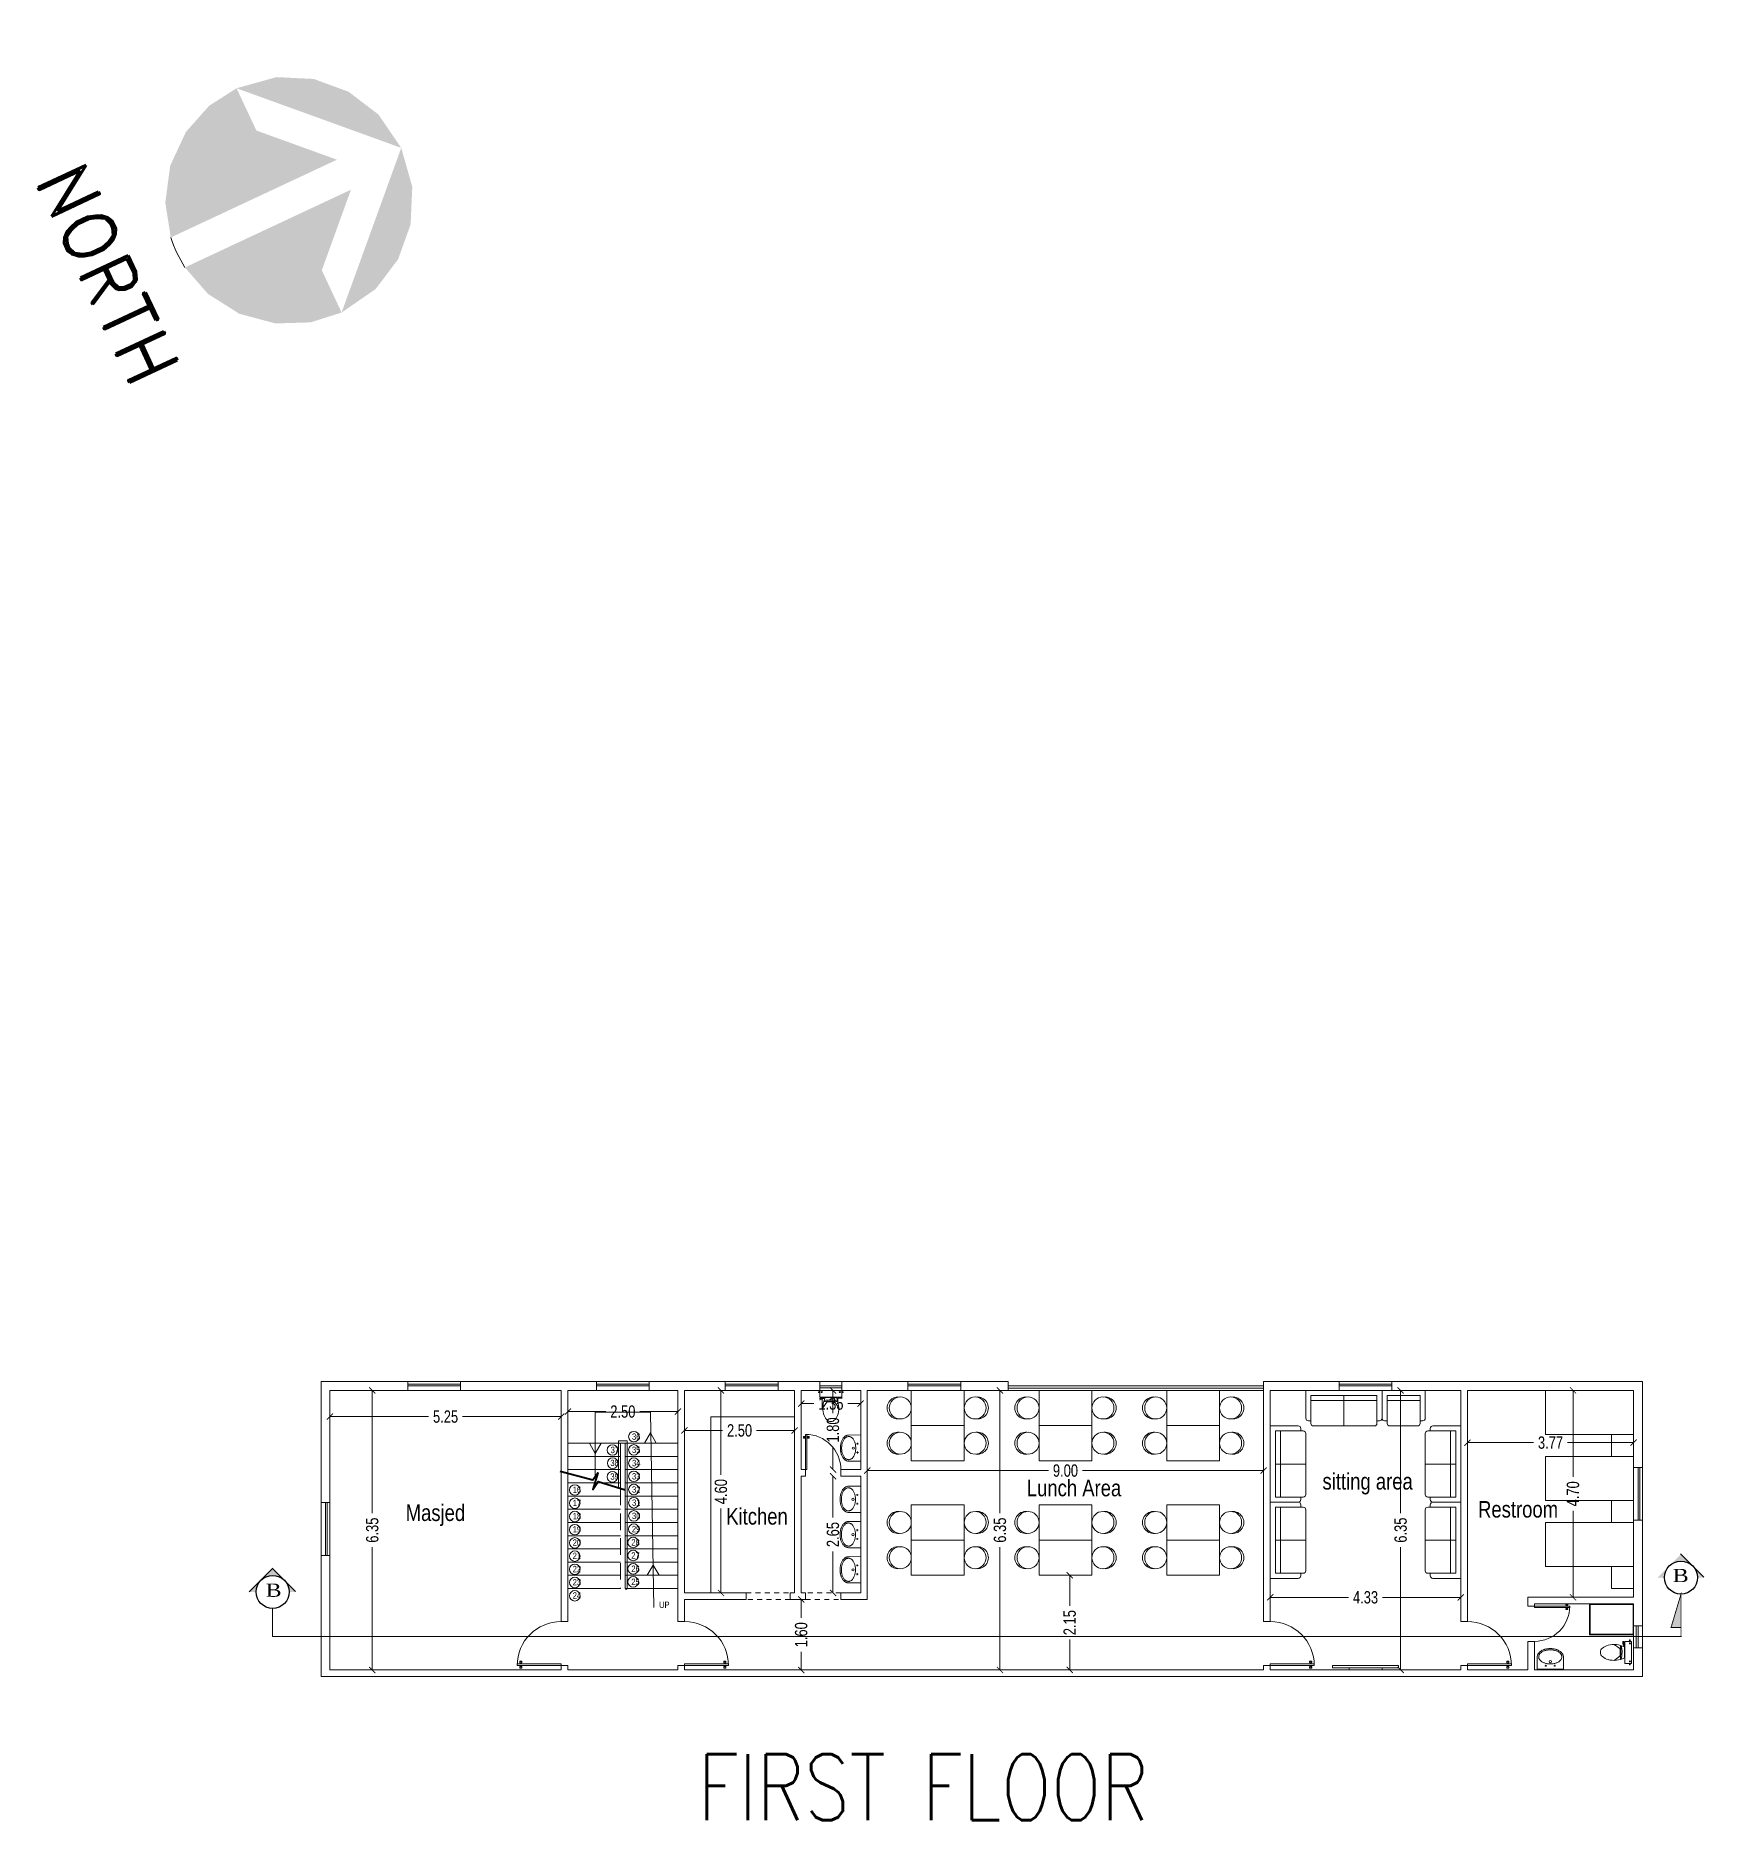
# Model space of a CAD drawing. Header units: millimetres. Extents: x -401 to 2889, y -234 to 146.
# Drawn here: x 222.27 to 260.16, y -32.61 to 7.92 of the extents above; entities that cross this region are included whole.
import ezdxf

# ---------------------------------------------------------------- set-up
doc = ezdxf.new("R2010")
doc.units = ezdxf.units.MM
doc.header["$LTSCALE"] = 3
doc.header["$MEASUREMENT"] = 0
for name, pattern in [('CACHE2', [0.1875, 0.125, -0.0625]), ('CENTER', [50.8, 31.75, -6.35, 6.35, -6.35]), ('CONTINU', [0]), ('HIDDEN2', [0.1875, 0.125, -0.0625])]:
    doc.linetypes.add(name, pattern=pattern)
doc.layers.get('0').update_dxf_attribs({"color": 3, "lineweight": 9})
doc.layers.add('AJEC LOGO', color=4, linetype='Continuous')
doc.layers.add('ARCH_SUBTITLE TEXT', color=10, linetype='Continuous')
for name, color, linetype, lineweight in [('DIM-IN', 1, 'Continuous', 0), ('Drw - Arch - brick (0.20)', 7, 'CONTINU', 20), ('Drw - Arch - brick (0.40)', 1, 'CONTINU', 40), ('Drw - Arch - Door (0.05)', 141, 'CONTINU', 5), ('Drw - Arch - Furniture (0.05)', 31, 'Continuous', 5), ('Drw - Arch - Stairs (0.15)', 3, 'CONTINU', 15), ('Drw - Arch - Window (0.05)', 4, 'CONTINU', 5), ('Drw - Hatch', 8, 'CONTINU', 0), ('Drw - Text', 2, 'CONTINU', 0), ('hatch 2', 251, 'Continuous', 0), ('HIDDEN', 6, 'HIDDEN2', 13), ('SAINT', 140, 'Continuous', 9), ('text', 7, 'Continuous', 0)]:
    doc.layers.add(name, color=color, linetype=linetype, lineweight=lineweight)
doc.styles.add('drwazah arabic', font='ARIALUNI.TTF', dxfattribs={"width": 0.75})
doc.styles.add('Drwazah english', font='sosa.shx', dxfattribs={"width": 0.75})
doc.styles.add('ROMAND', font='romand', dxfattribs={"width": 0.8, "oblique": 15})
doc.styles.add('SC 50', font='romans.shx', dxfattribs={"width": 0.9})
doc.styles.get("Standard").update_dxf_attribs({"font": 'simplex.shx', "width": 0.8})
doc.dimstyles.new('Arch A-D 1-200m', dxfattribs={"dimscale": 2, "dimtxt": 0.14, "dimasz": 0.07, "dimexe": 0, "dimexo": 0, "dimgap": 0.05, "dimtad": 0, "dimzin": 1, "dimdsep": 46, "dimtxsty": 'drwazah arabic', "dimblk": 'ARCHTICK', "dimcen": 0, "dimse1": 1, "dimse2": 1, "dimclrd": 9, "dimclre": 9, "dimclrt": 6, "dimaunit": 2, "dimazin": 0, "dimtfac": 1, "dimtmove": 0, "dimatfit": 0, "dimldrblk": 'ARCHTICK', "dimfxl": 0.18, "dimtolj": 1, "dimtzin": 0, "dimlwd": 9, "dimlwe": 9, "dimarcsym": 2})

msp = doc.modelspace()

# ---------------------------------------------------------------- texts
at = {"layer": 'ARCH_SUBTITLE TEXT', "color": 4, "linetype": 'Continuous', "char_height": 0.29993, "width": 22.92787, "attachment_point": 4, "style": 'SC 50'}
for insert in [(259.441, -27.05), (227.492, -27.384, 0)]:
    msp.add_mtext('{\\fRomantic|b0|i0|c2|p2;\\W1.2;B}', dxfattribs=dict(at, insert=insert))
at = {"layer": 'Drw - Text', "char_height": 0.144, "width": 0.31695, "attachment_point": 9, "style": 'Drwazah english'}
for s, insert in [('{\\fArial Narrow|b0|i0|c178|p34;\\W1;36}', (236.002, -23.97)), ('{\\fArial Narrow|b0|i0|c178|p34;\\W1;37}', (235.517, -24.272)), ('{\\fArial Narrow|b0|i0|c178|p34;\\W1;35}', (236.002, -24.27)), ('{\\fArial Narrow|b0|i0|c178|p34;\\W1;38}', (235.511, -24.566)), ('{\\fArial Narrow|b0|i0|c178|p34;\\W1;34}', (236.002, -24.57)), ('{\\fArial Narrow|b0|i0|c178|p34;\\W1;16}', (234.656, -25.175)), ('{\\fArial Narrow|b0|i0|c178|p34;\\W1;39}', (235.511, -24.875)), ('{\\fArial Narrow|b0|i0|c178|p34;\\W1;33}', (236.002, -24.87)), ('{\\fArial Narrow|b0|i0|c178|p34;\\W1;32}', (236.003, -25.17)), ('{\\fArial Narrow|b0|i0|c178|p34;\\W1;17}', (234.656, -25.475)), ('{\\fArial Narrow|b0|i0|c178|p34;\\W1;31}', (236.002, -25.47)), ('{\\fArial Narrow|b0|i0|c178|p34;\\W1;18}', (234.656, -25.775)), ('{\\fArial Narrow|b0|i0|c178|p34;\\W1;19}', (234.656, -26.075)), ('{\\fArial Narrow|b0|i0|c178|p34;\\W1;30}', (236.002, -25.77)), ('{\\fArial Narrow|b0|i0|c178|p34;\\W1;29}', (235.999, -26.069)), ('{\\fArial Narrow|b0|i0|c178|p34;\\W1;20}', (234.656, -26.375)), ('{\\fArial Narrow|b0|i0|c178|p34;\\W1;28}', (235.987, -26.371)), ('{\\fArial Narrow|b0|i0|c178|p34;\\W1;21}', (234.656, -26.675)), ('{\\fArial Narrow|b0|i0|c178|p34;\\W1;27}', (235.987, -26.666)), ('{\\fArial Narrow|b0|i0|c178|p34;\\W1;22}', (234.656, -26.975)), ('{\\fArial Narrow|b0|i0|c178|p34;\\W1;23}', (234.656, -27.275)), ('{\\fArial Narrow|b0|i0|c178|p34;\\W1;26}', (235.987, -26.97)), ('{\\fArial Narrow|b0|i0|c178|p34;\\W1;25}', (235.987, -27.266)), ('{\\fArial Narrow|b0|i0|c178|p34;\\W1;24}', (234.656, -27.575)), ('{\\fArial Narrow|b0|i0|c0|p34;\\W1;UP}', (236.664, -27.788))]:
    msp.add_mtext(s, dxfattribs=dict(at, insert=insert))
at = {"layer": 'text', "attachment_point": 1}
for s, width, insert, char_height in [('{\\fArial|b0|i0|c0|p34;sitting area}', 3.06852, (251.489, -24.723), 0.375), ('{\\fArial|b0|i0|c0|p34;Lunch Area}', 3.06852, (244.776, -24.876), 0.375), ('{\\fArial|b0|i0|c0|p34;Masjed}', 3.06852, (230.672, -25.437), 0.375), ('{\\fArial|b0|i0|c0|p34;Kitchen }', 3.06852, (237.951, -25.519), 0.375), ('{\\fArial|b0|i0|c0|p34;Restroom }', 3.06852, (255.021, -25.359), 0.375), ('FIRST FLOOR', 23.1916, (237.307, -31.109), 1.5)]:
    msp.add_mtext_dynamic_manual_height_columns(s, width=width, gutter_width=12.5, heights=[0], dxfattribs=dict(at, insert=insert, char_height=char_height))

# ---------------------------------------------------------------- blocks, each defined once
blk = doc.blocks.new('north-1')
at = {"color": 0, "linetype": 'ByBlock'}
blk.add_arc((0, 0.703), 0.703, 262.3377, 277.6623, dxfattribs=at)
for points in [[(-0.703, 0.703), (0, 1.406), (-0.664, 0.935), (-0.565, 1.122)], [(-0.565, 1.122), (0, 1.406), (-0.416, 1.27), (-0.227, 1.369)], [(0.565, 1.122), (0, 1.406), (0.416, 1.27), (0.227, 1.369)], [(0.703, 0.703), (0, 1.406), (0.664, 0.935), (0.565, 1.122)], [(-0.094, 1.047), (-0.094, 0.006), (-0.438, 0.703), (-0.286, 0.061)], [(0.094, 1.047), (0.094, 0.006), (0.438, 0.703), (0.286, 0.061)], [(-0.6, 0.337), (-0.438, 0.703), (-0.679, 0.52), (-0.703, 0.703)], [(-0.438, 0.703), (-0.286, 0.061), (-0.6, 0.337), (-0.464, 0.175)], [(0.438, 0.703), (0.286, 0.061), (0.6, 0.337), (0.464, 0.175)], [(0.6, 0.337), (0.438, 0.703), (0.679, 0.52), (0.703, 0.703)]]:
    blk.add_solid(points, dxfattribs=at)
at = {"color": 0, "linetype": 'ByBlock', "style": 'ROMAND'}
blk.add_text('NORTH', height=0.3, dxfattribs=at).set_placement((-0.721, -0.556))
blk = doc.blocks.new('1 M')
at = {"layer": 'Drw - Arch - Door (0.05)'}
for p, q in [((-4544.434, 1057.971), (-4544.433, 1057.972)), ((-4544.434, 1057.97), (-4544.434, 1057.971)), ((-4544.434, 1057.923), (-4544.434, 1057.971)), ((-4544.434, 1057.97), (-4544.434, 1057.969)), ((-4544.434, 1057.968), (-4544.434, 1057.969)), ((-4544.434, 1057.969), (-4544.434, 1057.969)), ((-4544.434, 1057.968), (-4544.434, 1057.967)), ((-4544.434, 1057.967), (-4544.434, 1057.966)), ((-4544.434, 1057.963), (-4544.434, 1057.966)), ((-4544.434, 1057.963), (-4544.434, 1057.963)), ((-4544.434, 1057.963), (-4544.434, 1057.959)), ((-4544.434, 1057.959), (-4544.434, 1057.958)), ((-4544.434, 1057.953), (-4544.434, 1057.958)), ((-4544.434, 1057.953), (-4544.434, 1057.953)), ((-4544.434, 1057.941), (-4544.434, 1057.953)), ((-4544.434, 1057.936), (-4544.434, 1057.941)), ((-4544.434, 1057.941), (-4544.434, 1057.941)), ((-4544.434, 1057.936), (-4544.434, 1057.935)), ((-4544.434, 1057.935), (-4544.434, 1057.931)), ((-4544.434, 1057.928), (-4544.434, 1057.931)), ((-4544.434, 1057.931), (-4544.434, 1057.931)), ((-4544.434, 1057.927), (-4544.434, 1057.928)), ((-4544.434, 1057.926), (-4544.434, 1057.927)), ((-4544.434, 1057.925), (-4544.434, 1057.926)), ((-4544.434, 1057.925), (-4544.434, 1057.924)), ((-4544.434, 1057.925), (-4544.434, 1057.925)), ((-4544.434, 1057.923), (-4544.434, 1057.924)), ((-4544.433, 1057.922), (-4544.434, 1057.923)), ((-4544.433, 1057.972), (-4544.432, 1057.972)), ((-4544.433, 1057.922), (-4544.433, 1057.972)), ((-4544.432, 1057.922), (-4544.433, 1057.922)), ((-4544.432, 1057.972), (-4544.424, 1057.972)), ((-4544.424, 1057.923), (-4544.432, 1057.922)), ((-4544.424, 1057.972), (-4544.416, 1057.971)), ((-4544.416, 1057.924), (-4544.424, 1057.923)), ((-4544.416, 1057.971), (-4544.408, 1057.969)), ((-4544.408, 1057.925), (-4544.416, 1057.924)), ((-4544.408, 1057.969), (-4544.403, 1057.968)), ((-4544.403, 1057.926), (-4544.408, 1057.925)), ((-4544.403, 1057.968), (-4544.402, 1057.967)), ((-4544.403, 1057.926), (-4544.403, 1057.968)), ((-4544.402, 1057.927), (-4544.403, 1057.926)), ((-4544.402, 1057.967), (-4544.401, 1057.959)), ((-4544.402, 1057.927), (-4544.402, 1057.967)), ((-4544.401, 1057.935), (-4544.402, 1057.927)), ((-4544.401, 1057.959), (-4544.4, 1057.958)), ((-4544.401, 1057.959), (-4544.401, 1057.935)), ((-4544.4, 1057.936), (-4544.401, 1057.935)), ((-4544.4, 1057.958), (-4544.397, 1057.958)), ((-4544.4, 1057.958), (-4544.4, 1057.936)), ((-4544.397, 1057.936), (-4544.4, 1057.936)), ((-4544.397, 1057.96), (-4544.396, 1057.961)), ((-4544.397, 1057.96), (-4544.397, 1057.958)), ((-4544.397, 1057.958), (-4544.397, 1057.936)), ((-4544.397, 1057.936), (-4544.397, 1057.934)), ((-4544.396, 1057.933), (-4544.397, 1057.934)), ((-4544.396, 1057.961), (-4544.386, 1057.963)), ((-4544.386, 1057.931), (-4544.396, 1057.933)), ((-4544.386, 1057.963), (-4544.385, 1057.963)), ((-4544.385, 1057.931), (-4544.386, 1057.931)), ((-4544.385, 1057.963), (-4544.384, 1057.963)), ((-4544.384, 1057.931), (-4544.385, 1057.931)), ((-4544.384, 1057.965), (-4544.38, 1057.979)), ((-4544.384, 1057.964), (-4544.384, 1057.965)), ((-4544.384, 1057.963), (-4544.384, 1057.964)), ((-4544.384, 1057.93), (-4544.384, 1057.931)), ((-4544.384, 1057.929), (-4544.384, 1057.93)), ((-4544.38, 1057.915), (-4544.384, 1057.929)), ((-4544.38, 1057.979), (-4544.379, 1057.98)), ((-4544.38, 1057.979), (-4544.38, 1057.979)), ((-4544.38, 1057.915), (-4544.38, 1057.915)), ((-4544.379, 1057.915), (-4544.38, 1057.915)), ((-4544.379, 1057.98), (-4544.378, 1057.98)), ((-4544.379, 1057.98), (-4544.379, 1057.98)), ((-4544.379, 1057.914), (-4544.379, 1057.915)), ((-4544.378, 1057.914), (-4544.379, 1057.914)), ((-4544.378, 1057.98), (-4544.375, 1057.98)), ((-4544.375, 1057.914), (-4544.378, 1057.914)), ((-4544.375, 1057.03), (-4544.375, 1058.03)), ((-4544.375, 1058.03), (-4544.337, 1058.03)), ((-4544.337, 1057.03), (-4544.337, 1058.03)), ((-4544.334, 1057.98), (-4544.337, 1057.98)), ((-4544.337, 1057.914), (-4544.334, 1057.914)), ((-4544.333, 1057.98), (-4544.334, 1057.98)), ((-4544.334, 1057.914), (-4544.333, 1057.914)), ((-4544.333, 1057.979), (-4544.333, 1057.98)), ((-4544.333, 1057.98), (-4544.333, 1057.98)), ((-4544.332, 1057.979), (-4544.333, 1057.979)), ((-4544.333, 1057.915), (-4544.332, 1057.915)), ((-4544.333, 1057.914), (-4544.333, 1057.915)), ((-4544.333, 1057.915), (-4544.333, 1057.915)), ((-4544.329, 1057.965), (-4544.332, 1057.979)), ((-4544.332, 1057.915), (-4544.329, 1057.929)), ((-4544.328, 1057.964), (-4544.329, 1057.965)), ((-4544.329, 1057.929), (-4544.328, 1057.93)), ((-4544.328, 1057.963), (-4544.328, 1057.964)), ((-4544.327, 1057.963), (-4544.328, 1057.963)), ((-4544.328, 1057.93), (-4544.328, 1057.931)), ((-4544.328, 1057.931), (-4544.327, 1057.931)), ((-4544.326, 1057.963), (-4544.327, 1057.963)), ((-4544.327, 1057.931), (-4544.326, 1057.931)), ((-4544.316, 1057.961), (-4544.326, 1057.963)), ((-4544.326, 1057.931), (-4544.316, 1057.933)), ((-4544.316, 1057.96), (-4544.316, 1057.961)), ((-4544.316, 1057.96), (-4544.316, 1057.958)), ((-4544.312, 1057.958), (-4544.316, 1057.958)), ((-4544.316, 1057.958), (-4544.316, 1057.936)), ((-4544.316, 1057.936), (-4544.312, 1057.936)), ((-4544.316, 1057.936), (-4544.316, 1057.934)), ((-4544.316, 1057.933), (-4544.316, 1057.934)), ((-4544.31, 1057.967), (-4544.312, 1057.959)), ((-4544.312, 1057.959), (-4544.312, 1057.958)), ((-4544.312, 1057.959), (-4544.312, 1057.935)), ((-4544.312, 1057.958), (-4544.312, 1057.936)), ((-4544.312, 1057.936), (-4544.312, 1057.935)), ((-4544.312, 1057.935), (-4544.31, 1057.927)), ((-4544.304, 1057.969), (-4544.31, 1057.968)), ((-4544.31, 1057.968), (-4544.31, 1057.967)), ((-4544.31, 1057.926), (-4544.31, 1057.968)), ((-4544.31, 1057.927), (-4544.31, 1057.967)), ((-4544.31, 1057.927), (-4544.31, 1057.926)), ((-4544.31, 1057.926), (-4544.304, 1057.925)), ((-4544.296, 1057.971), (-4544.304, 1057.969)), ((-4544.304, 1057.925), (-4544.296, 1057.924)), ((-4544.288, 1057.972), (-4544.296, 1057.971)), ((-4544.296, 1057.924), (-4544.288, 1057.923)), ((-4544.28, 1057.972), (-4544.288, 1057.972)), ((-4544.288, 1057.923), (-4544.28, 1057.922)), ((-4544.279, 1057.972), (-4544.28, 1057.972)), ((-4544.28, 1057.922), (-4544.279, 1057.922)), ((-4544.278, 1057.971), (-4544.279, 1057.972)), ((-4544.279, 1057.922), (-4544.279, 1057.972)), ((-4544.279, 1057.922), (-4544.278, 1057.923)), ((-4544.278, 1057.97), (-4544.278, 1057.971)), ((-4544.278, 1057.923), (-4544.278, 1057.971)), ((-4544.278, 1057.97), (-4544.278, 1057.969)), ((-4544.278, 1057.968), (-4544.278, 1057.969)), ((-4544.278, 1057.969), (-4544.278, 1057.969)), ((-4544.278, 1057.968), (-4544.278, 1057.967)), ((-4544.278, 1057.967), (-4544.278, 1057.966)), ((-4544.278, 1057.963), (-4544.278, 1057.966)), ((-4544.278, 1057.963), (-4544.278, 1057.963)), ((-4544.278, 1057.963), (-4544.278, 1057.959)), ((-4544.278, 1057.959), (-4544.278, 1057.958)), ((-4544.278, 1057.953), (-4544.278, 1057.958)), ((-4544.278, 1057.953), (-4544.278, 1057.953)), ((-4544.278, 1057.941), (-4544.278, 1057.953)), ((-4544.278, 1057.936), (-4544.278, 1057.941)), ((-4544.278, 1057.941), (-4544.278, 1057.941)), ((-4544.278, 1057.936), (-4544.278, 1057.935)), ((-4544.278, 1057.935), (-4544.278, 1057.931)), ((-4544.278, 1057.928), (-4544.278, 1057.931)), ((-4544.278, 1057.931), (-4544.278, 1057.931)), ((-4544.278, 1057.927), (-4544.278, 1057.928)), ((-4544.278, 1057.926), (-4544.278, 1057.927)), ((-4544.278, 1057.925), (-4544.278, 1057.926)), ((-4544.278, 1057.925), (-4544.278, 1057.924)), ((-4544.278, 1057.925), (-4544.278, 1057.925)), ((-4544.278, 1057.923), (-4544.278, 1057.924)), ((-4544.375, 1057.03), (-4544.337, 1057.03))]:
    blk.add_line(p, q, dxfattribs=at)
blk.add_arc((-4544.375, 1057.03), 1, 0, 90, dxfattribs=at)
blk = doc.blocks.new('_ArchTick')
at = {"color": 0, "linetype": 'ByBlock', "const_width": 0.15}
blk.add_lwpolyline([(-0.5, -0.5), (0.5, 0.5)], dxfattribs=at)
blk = doc.blocks.new('*D210')
at = {"layer": 'Defpoints', "color": 0, "transparency": 16777216}
for p in [(237.003, -22.845), (239.503, -22.845), (237.003, -23.756)]:
    blk.add_point(p, dxfattribs=at)
at = {"layer": 'DIM-IN', "color": 9, "linetype": 'ByBlock', "lineweight": 9, "transparency": 16777216}
for p, q in [((237.003, -23.756), (237.867, -23.756)), ((239.503, -23.756), (238.638, -23.756))]:
    blk.add_line(p, q, dxfattribs=at)
at = {"layer": 'DIM-IN', "color": 9, "lineweight": 9, "transparency": 16777216, "xscale": 0.14, "yscale": 0.14, "zscale": 0.14, "rotation": 180}
blk.add_blockref('_ArchTick', (237.003, -23.756), dxfattribs=at)
at = {"layer": 'DIM-IN', "color": 9, "lineweight": 9, "transparency": 16777216, "xscale": 0.14, "yscale": 0.14, "zscale": 0.14}
blk.add_blockref('_ArchTick', (239.503, -23.756), dxfattribs=at)
at = {"layer": 'DIM-IN', "color": 6, "transparency": 16777216, "insert": (238.253, -23.756), "char_height": 0.28, "attachment_point": 5, "style": 'drwazah arabic'}
blk.add_mtext('\\A1;2.50', dxfattribs=at)
blk = doc.blocks.new('*D211')
at = {"layer": 'Defpoints', "color": 0, "transparency": 16777216}
for p in [(237.83, -22.845), (238.403, -22.845), (238.403, -27.445)]:
    blk.add_point(p, dxfattribs=at)
at = {"layer": 'DIM-IN', "color": 9, "linetype": 'ByBlock', "lineweight": 9, "transparency": 16777216}
for p, q in [((237.83, -22.845), (237.83, -24.76)), ((237.83, -27.445), (237.83, -25.531))]:
    blk.add_line(p, q, dxfattribs=at)
at = {"layer": 'DIM-IN', "color": 9, "lineweight": 9, "transparency": 16777216, "xscale": 0.14, "yscale": 0.14, "zscale": 0.14}
for p, rotation in [((237.83, -22.845), 90), ((237.83, -27.445), 270)]:
    blk.add_blockref('_ArchTick', p, dxfattribs=dict(at, rotation=rotation))
at = {"layer": 'DIM-IN', "color": 6, "transparency": 16777216, "insert": (237.83, -25.145), "char_height": 0.28, "attachment_point": 5, "rotation": 90, "style": 'drwazah arabic'}
blk.add_mtext('\\A1;4.60', dxfattribs=at)
blk = doc.blocks.new('SOFA2')
at = {"color": 0, "linetype": 'ByBlock'}
for p, q in [((-251.543, 58.662), (-251.543, 58.112)), ((-250.293, 58.712), (-251.493, 58.712)), ((-250.893, 58.112), (-250.893, 58.712)), ((-250.893, 58.112), (-250.893, 58.712)), ((-250.243, 58.112), (-250.243, 58.662)), ((-251.643, 58.562), (-251.643, 58.012)), ((-251.543, 58.612), (-251.593, 58.612)), ((-250.193, 58.612), (-250.243, 58.612)), ((-250.143, 58.012), (-250.143, 58.562)), ((-251.643, 58.012), (-250.143, 58.012)), ((-251.543, 58.212), (-250.243, 58.212)), ((-251.543, 58.112), (-250.243, 58.112))]:
    blk.add_line(p, q, dxfattribs=at)
for centre, start, end in [((-251.493, 58.662), 90, 180), ((-250.293, 58.662), 360, 90), ((-251.593, 58.562), 90, 180), ((-250.193, 58.562), 0, 90)]:
    blk.add_arc(centre, 0.05, start, end, dxfattribs=at)
blk = doc.blocks.new('SOFA1')
at = {"color": 0, "linetype": 'ByBlock'}
for p, q in [((-253.963, 58.662), (-253.963, 58.112)), ((-253.363, 58.712), (-253.913, 58.712)), ((-253.313, 58.112), (-253.313, 58.662)), ((-254.063, 58.562), (-254.063, 58.012)), ((-253.963, 58.612), (-254.013, 58.612)), ((-253.263, 58.612), (-253.313, 58.612)), ((-253.213, 58.012), (-253.213, 58.562)), ((-254.063, 58.012), (-253.213, 58.012)), ((-253.963, 58.212), (-253.313, 58.212)), ((-253.963, 58.112), (-253.313, 58.112))]:
    blk.add_line(p, q, dxfattribs=at)
for centre, start, end in [((-253.913, 58.662), 90, 180), ((-253.363, 58.662), 360, 90), ((-254.013, 58.562), 90, 180), ((-253.263, 58.562), 0, 90)]:
    blk.add_arc(centre, 0.05, start, end, dxfattribs=at)
blk = doc.blocks.new('ee')
at = {"layer": 'SAINT', "color": 0}
for p, q in [((0.32, 0.091), (0.193, 0.183)), ((0.426, 0.128), (0.426, -0.122)), ((0.433, 0.243), (0.433, -0.237)), ((0.578, 0.253), (0.443, 0.253)), ((0.536, 0.264), (0.536, 0.254)), ((0.561, 0.264), (0.536, 0.264)), ((0.561, 0.254), (0.536, 0.254)), ((0.539, 0.284), (0.539, 0.264)), ((0.558, 0.284), (0.539, 0.284)), ((0.558, 0.284), (0.558, 0.264)), ((0.561, 0.264), (0.561, 0.254)), ((0.588, 0.243), (0.588, -0.237)), ((0.322, -0.085), (0.193, -0.178)), ((0.386, -0.196), (0.401, -0.157)), ((0.386, -0.196), (0.386, -0.247)), ((0.408, -0.247), (0.386, -0.247)), ((0.401, -0.157), (0.408, -0.157)), ((0.408, -0.141), (0.433, -0.141)), ((0.408, -0.141), (0.408, -0.247)), ((0.408, -0.2), (0.433, -0.2)), ((0.578, -0.247), (0.443, -0.247)), ((0.561, -0.249), (0.536, -0.249)), ((0.536, -0.259), (0.536, -0.249)), ((0.561, -0.259), (0.536, -0.259)), ((0.539, -0.279), (0.539, -0.259)), ((0.558, -0.279), (0.539, -0.279)), ((0.558, -0.279), (0.558, -0.259)), ((0.561, -0.259), (0.561, -0.249))]:
    blk.add_line(p, q, dxfattribs=at)
for centre in [(0.549, 0.208), (0.549, -0.203)]:
    blk.add_circle(centre, 0.0125, dxfattribs=at)
for centre, radius, start, end in [((-0.001, 0.002), 0.12, 126.3794, 233.6206), ((0.208, -0.262), 0.457, 109.8949, 127.7618), ((0.184, -0.374), 0.557, 64.2321, 103.6755), ((-0.364, -0.001), 0.691, 353.0361, 7.6986), ((-1.179, -0.01), 1.521, 354.4729, 6.5448), ((-0.288, -0.003), 0.659, 346.9796, 14.0724), ((0.443, 0.243), 0.01, 90, 180), ((0.578, 0.243), 0.01, 360, 90), ((0.201, 0.265), 0.452, 232.7451, 250.7058), ((0.184, 0.379), 0.557, 256.3245, 295.7679), ((0.443, -0.237), 0.01, 180, 270), ((0.578, -0.237), 0.01, 270, 360)]:
    blk.add_arc(centre, radius, start, end, dxfattribs=at)
blk = doc.blocks.new('wash-1')
at = {"color": 0, "linetype": 'ByBlock'}
for p, q in [((-0.299, 0), (-0.298, -0.28)), ((0.299, 0), (-0.299, 0)), ((0.298, -0.28), (0.299, 0)), ((-0.293, -0.309), (-0.29, -0.316)), ((-0.08, -0.077), (-0.12, -0.077)), ((-0.1, -0.057), (-0.1, -0.097)), ((0.08, -0.077), (0.12, -0.077)), ((0.1, -0.057), (0.1, -0.097)), ((0.29, -0.316), (0.293, -0.309)), ((-0.018, -0.467), (0, -0.467)), ((0, -0.439), (-0.015, -0.439)), ((0.015, -0.439), (0, -0.439)), ((0, -0.467), (0.018, -0.467))]:
    blk.add_line(p, q, dxfattribs=at)
blk.add_circle((0, -0.172), 0.025, dxfattribs=at)
for centre, radius, start, end in [((-0.201, -0.279), 0.0968, 180.3, 197.9123), ((-0.165, -0.276), 0.132, 197.9119, 207.6464), ((-0.152, -0.269), 0.146, 207.644, 216.898), ((-0.106, -0.234), 0.205, 216.8919, 223.5363), ((-0.183, -0.277), 0.0805, 164.696, 177.6311), ((-0.173, -0.277), 0.09, 177.6362, 189.223), ((-0.144, -0.273), 0.119, 189.2301, 199.2848), ((-0.121, -0.294), 0.145, 155.0769, 164.6969), ((-0.155, -0.276), 0.108, 199.2854, 210.4378), ((-0.053, -0.184), 0.277, 223.5434, 229.2488), ((-0.121, -0.294), 0.145, 145.4065, 155.0723), ((-0.109, -0.249), 0.162, 210.4303, 219.5241), ((-0.129, -0.288), 0.135, 135.3929, 145.4019), ((-0.12, -0.259), 0.147, 219.5248, 229.5566), ((-0.103, -0.242), 0.201, 229.2557, 237.1136), ((-0.122, -0.295), 0.145, 126.0467, 135.3922), ((-0.065, -0.193), 0.232, 229.5598, 237.5322), ((-0.032, -0.419), 0.298, 119.5384, 126.0455), ((-0.045, -0.163), 0.269, 237.5332, 244.4524), ((-0.035, -0.414), 0.292, 112.8889, 119.5334), ((-0.04, -0.153), 0.28, 244.4603, 251.2421), ((-0.047, -0.384), 0.259, 105.8293, 112.8859), ((-0.028, -0.451), 0.33, 100.2651, 105.8331), ((0.017, -0.734), 0.616, 91.5357, 99.6683), ((-0.017, -0.734), 0.616, 80.3291, 88.4617), ((0.028, -0.451), 0.33, 74.1669, 79.7349), ((0.047, -0.384), 0.259, 67.1141, 74.1707), ((0.04, -0.153), 0.28, 288.7585, 295.5403), ((0.035, -0.414), 0.292, 60.4666, 67.1111), ((0.045, -0.163), 0.269, 295.5468, 302.466), ((0.032, -0.419), 0.298, 53.9545, 60.4616), ((0.065, -0.193), 0.232, 302.4689, 310.4412), ((0.122, -0.295), 0.145, 44.6078, 53.9533), ((0.103, -0.242), 0.201, 302.8864, 310.7443), ((0.12, -0.259), 0.147, 310.4434, 320.4752), ((0.129, -0.288), 0.135, 34.5981, 44.6071), ((0.109, -0.249), 0.162, 320.4759, 329.5697), ((0.053, -0.184), 0.277, 310.7512, 316.4566), ((0.121, -0.294), 0.145, 24.9277, 34.5935), ((0.155, -0.276), 0.108, 329.5597, 340.7121), ((0.121, -0.294), 0.145, 15.3031, 24.9231), ((0.106, -0.234), 0.205, 316.4637, 323.1081), ((0.144, -0.273), 0.119, 340.7179, 350.7725), ((0.183, -0.277), 0.0805, 2.3689, 15.304), ((0.173, -0.277), 0.09, 350.777, 2.3638), ((0.152, -0.269), 0.146, 323.102, 332.356), ((0.165, -0.276), 0.132, 332.3536, 342.0881), ((0.201, -0.279), 0.0968, 342.0877, 359.7), ((-0.023, -0.117), 0.349, 237.1226, 243.08), ((0, -0.073), 0.398, 243.0864, 248.3109), ((-0.063, -0.232), 0.228, 248.3137, 255.2329), ((-0.019, -0.089), 0.347, 251.2414, 256.7179), ((-0.023, -0.078), 0.387, 255.2295, 259.3085), ((-0.012, -0.058), 0.379, 256.7125, 261.9599), ((-0.012, -0.02), 0.445, 259.3091, 263.1132), ((0.08, 0.591), 1.034, 261.9603, 263.8854), ((0.031, 0.336), 0.804, 263.1071, 265.2155), ((-0.011, -0.173), 0.294, 265.2152, 268.6985), ((-0.01, -0.246), 0.193, 263.8941, 268.3626), ((0.01, -0.246), 0.193, 271.6374, 276.1059), ((0.011, -0.173), 0.294, 271.3015, 274.7848), ((-0.08, 0.591), 1.034, 276.1146, 278.0397), ((-0.031, 0.336), 0.804, 274.7845, 276.8929), ((0.012, -0.058), 0.379, 278.0401, 283.2875), ((0.012, -0.02), 0.445, 276.8868, 280.6909), ((0.023, -0.078), 0.387, 280.6915, 284.7705), ((0.019, -0.089), 0.347, 283.2817, 288.7581), ((0.063, -0.232), 0.228, 284.7671, 291.6863), ((0, -0.073), 0.398, 291.6885, 296.9129), ((0.023, -0.117), 0.349, 296.9208, 302.8782)]:
    blk.add_arc(centre, radius, start, end, dxfattribs=at)
blk = doc.blocks.new('*D212')
at = {"layer": 'Defpoints', "color": 0, "transparency": 16777216}
for p in [(228.953, -22.845), (229.914, -22.845), (228.953, -29.195)]:
    blk.add_point(p, dxfattribs=at)
at = {"layer": 'DIM-IN', "color": 9, "linetype": 'ByBlock', "lineweight": 9, "transparency": 16777216}
for p, q in [((229.914, -22.845), (229.914, -25.635)), ((229.914, -29.195), (229.914, -26.406))]:
    blk.add_line(p, q, dxfattribs=at)
at = {"layer": 'DIM-IN', "color": 9, "lineweight": 9, "transparency": 16777216, "xscale": 0.14, "yscale": 0.14, "zscale": 0.14}
for p, rotation in [((229.914, -22.845), 90), ((229.914, -29.195), 270)]:
    blk.add_blockref('_ArchTick', p, dxfattribs=dict(at, rotation=rotation))
at = {"layer": 'DIM-IN', "color": 6, "transparency": 16777216, "insert": (229.914, -26.02), "char_height": 0.28, "attachment_point": 5, "rotation": 90, "style": 'drwazah arabic'}
blk.add_mtext('\\A1;6.35', dxfattribs=at)
blk = doc.blocks.new('*D213')
at = {"layer": 'Defpoints', "color": 0, "transparency": 16777216}
for p in [(228.953, -22.845), (234.203, -22.845), (234.203, -23.442)]:
    blk.add_point(p, dxfattribs=at)
at = {"layer": 'DIM-IN', "color": 9, "linetype": 'ByBlock', "lineweight": 9, "transparency": 16777216}
for p, q in [((228.953, -23.442), (231.192, -23.442)), ((234.203, -23.442), (231.963, -23.442))]:
    blk.add_line(p, q, dxfattribs=at)
at = {"layer": 'DIM-IN', "color": 9, "lineweight": 9, "transparency": 16777216, "xscale": 0.14, "yscale": 0.14, "zscale": 0.14, "rotation": 180}
blk.add_blockref('_ArchTick', (228.953, -23.442), dxfattribs=at)
at = {"layer": 'DIM-IN', "color": 9, "lineweight": 9, "transparency": 16777216, "xscale": 0.14, "yscale": 0.14, "zscale": 0.14}
blk.add_blockref('_ArchTick', (234.203, -23.442), dxfattribs=at)
at = {"layer": 'DIM-IN', "color": 6, "transparency": 16777216, "insert": (231.578, -23.442), "char_height": 0.28, "attachment_point": 5, "style": 'drwazah arabic'}
blk.add_mtext('\\A1;5.25', dxfattribs=at)
blk = doc.blocks.new('*D208')
at = {"layer": 'Defpoints', "color": 0, "transparency": 16777216}
for p in [(250.153, -24.668), (241.153, -27.595), (250.153, -27.595)]:
    blk.add_point(p, dxfattribs=at)
at = {"layer": 'DIM-IN', "color": 9, "linetype": 'ByBlock', "lineweight": 9, "transparency": 16777216}
for p, q in [((241.153, -24.668), (245.267, -24.668)), ((250.153, -24.668), (246.038, -24.668))]:
    blk.add_line(p, q, dxfattribs=at)
at = {"layer": 'DIM-IN', "color": 9, "lineweight": 9, "transparency": 16777216, "xscale": 0.14, "yscale": 0.14, "zscale": 0.14, "rotation": 180}
blk.add_blockref('_ArchTick', (241.153, -24.668), dxfattribs=at)
at = {"layer": 'DIM-IN', "color": 9, "lineweight": 9, "transparency": 16777216, "xscale": 0.14, "yscale": 0.14, "zscale": 0.14}
blk.add_blockref('_ArchTick', (250.153, -24.668), dxfattribs=at)
at = {"layer": 'DIM-IN', "color": 6, "transparency": 16777216, "insert": (245.653, -24.668), "char_height": 0.28, "attachment_point": 5, "style": 'drwazah arabic'}
blk.add_mtext('\\A1;9.00', dxfattribs=at)
blk = doc.blocks.new('*D209')
at = {"layer": 'Defpoints', "color": 0, "transparency": 16777216}
for p in [(239.653, -27.595), (239.653, -29.195), (239.653, -29.195)]:
    blk.add_point(p, dxfattribs=at)
at = {"layer": 'DIM-IN', "color": 9, "linetype": 'ByBlock', "lineweight": 9, "transparency": 16777216}
for p, q in [((239.653, -27.595), (239.653, -28.01)), ((239.653, -29.195), (239.653, -28.781))]:
    blk.add_line(p, q, dxfattribs=at)
at = {"layer": 'DIM-IN', "color": 9, "lineweight": 9, "transparency": 16777216, "xscale": 0.14, "yscale": 0.14, "zscale": 0.14}
for p, rotation in [((239.653, -27.595), 90), ((239.653, -29.195), 270)]:
    blk.add_blockref('_ArchTick', p, dxfattribs=dict(at, rotation=rotation))
at = {"layer": 'DIM-IN', "color": 6, "transparency": 16777216, "insert": (239.653, -28.395), "char_height": 0.28, "attachment_point": 5, "rotation": 90, "style": 'drwazah arabic'}
blk.add_mtext('\\A1;1.60', dxfattribs=at)
blk = doc.blocks.new('*D214')
at = {"layer": 'Defpoints', "color": 0, "transparency": 16777216}
for p in [(254.63, -27.546), (250.303, -28.095), (254.63, -28.095)]:
    blk.add_point(p, dxfattribs=at)
at = {"layer": 'DIM-IN', "color": 9, "linetype": 'ByBlock', "lineweight": 9, "transparency": 16777216}
for p, q in [((250.303, -27.546), (252.081, -27.546)), ((254.63, -27.546), (252.852, -27.546))]:
    blk.add_line(p, q, dxfattribs=at)
at = {"layer": 'DIM-IN', "color": 9, "lineweight": 9, "transparency": 16777216, "xscale": 0.14, "yscale": 0.14, "zscale": 0.14, "rotation": 180}
blk.add_blockref('_ArchTick', (250.303, -27.546), dxfattribs=at)
at = {"layer": 'DIM-IN', "color": 9, "lineweight": 9, "transparency": 16777216, "xscale": 0.14, "yscale": 0.14, "zscale": 0.14}
blk.add_blockref('_ArchTick', (254.63, -27.546), dxfattribs=at)
at = {"layer": 'DIM-IN', "color": 6, "transparency": 16777216, "insert": (252.466, -27.546), "char_height": 0.28, "attachment_point": 5, "style": 'drwazah arabic'}
blk.add_mtext('\\A1;4.33', dxfattribs=at)
blk = doc.blocks.new('*D215')
at = {"layer": 'Defpoints', "color": 0, "transparency": 16777216}
for p in [(254.63, -22.845), (253.264, -29.195), (254.63, -29.195)]:
    blk.add_point(p, dxfattribs=at)
at = {"layer": 'DIM-IN', "color": 9, "linetype": 'ByBlock', "lineweight": 9, "transparency": 16777216}
for p, q in [((253.264, -22.845), (253.264, -25.635)), ((253.264, -29.195), (253.264, -26.406))]:
    blk.add_line(p, q, dxfattribs=at)
at = {"layer": 'DIM-IN', "color": 9, "lineweight": 9, "transparency": 16777216, "xscale": 0.14, "yscale": 0.14, "zscale": 0.14}
for p, rotation in [((253.264, -22.845), 90), ((253.264, -29.195), 270)]:
    blk.add_blockref('_ArchTick', p, dxfattribs=dict(at, rotation=rotation))
at = {"layer": 'DIM-IN', "color": 6, "transparency": 16777216, "insert": (253.264, -26.02), "char_height": 0.28, "attachment_point": 5, "rotation": 90, "style": 'drwazah arabic'}
blk.add_mtext('\\A1;6.35', dxfattribs=at)
blk = doc.blocks.new('*D216')
at = {"layer": 'Defpoints', "color": 0, "transparency": 16777216}
for p in [(258.553, -22.845), (257.177, -27.545), (258.553, -27.545)]:
    blk.add_point(p, dxfattribs=at)
at = {"layer": 'DIM-IN', "color": 9, "linetype": 'ByBlock', "lineweight": 9, "transparency": 16777216}
for p, q in [((257.177, -22.845), (257.177, -24.81)), ((257.177, -27.545), (257.177, -25.581))]:
    blk.add_line(p, q, dxfattribs=at)
at = {"layer": 'DIM-IN', "color": 9, "lineweight": 9, "transparency": 16777216, "xscale": 0.14, "yscale": 0.14, "zscale": 0.14}
for p, rotation in [((257.177, -22.845), 90), ((257.177, -27.545), 270)]:
    blk.add_blockref('_ArchTick', p, dxfattribs=dict(at, rotation=rotation))
at = {"layer": 'DIM-IN', "color": 6, "transparency": 16777216, "insert": (257.177, -25.195), "char_height": 0.28, "attachment_point": 5, "rotation": 90, "style": 'drwazah arabic'}
blk.add_mtext('\\A1;4.70', dxfattribs=at)
blk = doc.blocks.new('*D217')
at = {"layer": 'Defpoints', "color": 0, "transparency": 16777216}
for p in [(254.78, -22.845), (258.553, -22.845), (254.78, -24.033)]:
    blk.add_point(p, dxfattribs=at)
at = {"layer": 'DIM-IN', "color": 9, "linetype": 'ByBlock', "lineweight": 9, "transparency": 16777216}
for p, q in [((254.78, -24.033), (256.281, -24.033)), ((258.553, -24.033), (257.052, -24.033))]:
    blk.add_line(p, q, dxfattribs=at)
at = {"layer": 'DIM-IN', "color": 9, "lineweight": 9, "transparency": 16777216, "xscale": 0.14, "yscale": 0.14, "zscale": 0.14, "rotation": 180}
blk.add_blockref('_ArchTick', (254.78, -24.033), dxfattribs=at)
at = {"layer": 'DIM-IN', "color": 9, "lineweight": 9, "transparency": 16777216, "xscale": 0.14, "yscale": 0.14, "zscale": 0.14}
blk.add_blockref('_ArchTick', (258.553, -24.033), dxfattribs=at)
at = {"layer": 'DIM-IN', "color": 6, "transparency": 16777216, "insert": (256.666, -24.033), "char_height": 0.28, "attachment_point": 5, "style": 'drwazah arabic'}
blk.add_mtext('\\A1;3.77', dxfattribs=at)
blk = doc.blocks.new('*D218')
at = {"layer": 'Defpoints', "color": 0, "transparency": 16777216}
for p in [(245.653, -27.045), (245.653, -29.195), (245.75, -29.195)]:
    blk.add_point(p, dxfattribs=at)
at = {"layer": 'DIM-IN', "color": 9, "linetype": 'ByBlock', "lineweight": 9, "transparency": 16777216}
for p, q in [((245.75, -27.045), (245.75, -27.735)), ((245.75, -29.195), (245.75, -28.506))]:
    blk.add_line(p, q, dxfattribs=at)
at = {"layer": 'DIM-IN', "color": 9, "lineweight": 9, "transparency": 16777216, "xscale": 0.14, "yscale": 0.14, "zscale": 0.14}
for p, rotation in [((245.75, -27.045), 90), ((245.75, -29.195), 270)]:
    blk.add_blockref('_ArchTick', p, dxfattribs=dict(at, rotation=rotation))
at = {"layer": 'DIM-IN', "color": 6, "transparency": 16777216, "insert": (245.75, -28.12), "char_height": 0.28, "attachment_point": 5, "rotation": 90, "style": 'drwazah arabic'}
blk.add_mtext('\\A1;2.15', dxfattribs=at)
blk = doc.blocks.new('*D219')
at = {"layer": 'Defpoints', "color": 0, "transparency": 16777216}
for p in [(239.653, -22.845), (241.003, -22.845), (241.003, -23.147)]:
    blk.add_point(p, dxfattribs=at)
at = {"layer": 'DIM-IN', "color": 9, "linetype": 'ByBlock', "lineweight": 9, "transparency": 16777216}
for p, q in [((239.653, -23.147), (239.942, -23.147)), ((241.003, -23.147), (240.713, -23.147))]:
    blk.add_line(p, q, dxfattribs=at)
at = {"layer": 'DIM-IN', "color": 9, "lineweight": 9, "transparency": 16777216, "xscale": 0.14, "yscale": 0.14, "zscale": 0.14, "rotation": 180}
blk.add_blockref('_ArchTick', (239.653, -23.147), dxfattribs=at)
at = {"layer": 'DIM-IN', "color": 9, "lineweight": 9, "transparency": 16777216, "xscale": 0.14, "yscale": 0.14, "zscale": 0.14}
blk.add_blockref('_ArchTick', (241.003, -23.147), dxfattribs=at)
at = {"layer": 'DIM-IN', "color": 6, "transparency": 16777216, "insert": (240.328, -23.147), "char_height": 0.28, "attachment_point": 5, "style": 'drwazah arabic'}
blk.add_mtext('\\A1;1.35', dxfattribs=at)
blk = doc.blocks.new('*D220')
at = {"layer": 'Defpoints', "color": 0, "transparency": 16777216}
for p in [(241.003, -22.845), (240.374, -24.645), (241.003, -24.645)]:
    blk.add_point(p, dxfattribs=at)
at = {"layer": 'DIM-IN', "color": 9, "linetype": 'ByBlock', "lineweight": 9, "transparency": 16777216}
for p, q in [((240.374, -22.845), (240.374, -23.36)), ((240.374, -24.645), (240.374, -24.131))]:
    blk.add_line(p, q, dxfattribs=at)
at = {"layer": 'DIM-IN', "color": 9, "lineweight": 9, "transparency": 16777216, "xscale": 0.14, "yscale": 0.14, "zscale": 0.14}
for p, rotation in [((240.374, -22.845), 90), ((240.374, -24.645), 270)]:
    blk.add_blockref('_ArchTick', p, dxfattribs=dict(at, rotation=rotation))
at = {"layer": 'DIM-IN', "color": 6, "transparency": 16777216, "insert": (240.374, -23.745), "char_height": 0.28, "attachment_point": 5, "rotation": 90, "style": 'drwazah arabic'}
blk.add_mtext('\\A1;1.80', dxfattribs=at)
blk = doc.blocks.new('*D221')
at = {"layer": 'Defpoints', "color": 0, "transparency": 16777216}
for p in [(241.003, -24.795), (240.374, -27.445), (241.003, -27.445)]:
    blk.add_point(p, dxfattribs=at)
at = {"layer": 'DIM-IN', "color": 9, "linetype": 'ByBlock', "lineweight": 9, "transparency": 16777216}
for p, q in [((240.374, -24.795), (240.374, -25.735)), ((240.374, -27.445), (240.374, -26.506))]:
    blk.add_line(p, q, dxfattribs=at)
at = {"layer": 'DIM-IN', "color": 9, "lineweight": 9, "transparency": 16777216, "xscale": 0.14, "yscale": 0.14, "zscale": 0.14}
for p, rotation in [((240.374, -24.795), 90), ((240.374, -27.445), 270)]:
    blk.add_blockref('_ArchTick', p, dxfattribs=dict(at, rotation=rotation))
at = {"layer": 'DIM-IN', "color": 6, "transparency": 16777216, "insert": (240.374, -26.12), "char_height": 0.28, "attachment_point": 5, "rotation": 90, "style": 'drwazah arabic'}
blk.add_mtext('\\A1;2.65', dxfattribs=at)
blk = doc.blocks.new('*D222')
at = {"layer": 'Defpoints', "color": 0, "transparency": 16777216}
for p in [(244.353, -22.845), (244.166, -29.195), (244.353, -29.195)]:
    blk.add_point(p, dxfattribs=at)
at = {"layer": 'DIM-IN', "color": 9, "linetype": 'ByBlock', "lineweight": 9, "transparency": 16777216}
for p, q in [((244.166, -22.845), (244.166, -25.635)), ((244.166, -29.195), (244.166, -26.406))]:
    blk.add_line(p, q, dxfattribs=at)
at = {"layer": 'DIM-IN', "color": 9, "lineweight": 9, "transparency": 16777216, "xscale": 0.14, "yscale": 0.14, "zscale": 0.14}
for p, rotation in [((244.166, -22.845), 90), ((244.166, -29.195), 270)]:
    blk.add_blockref('_ArchTick', p, dxfattribs=dict(at, rotation=rotation))
at = {"layer": 'DIM-IN', "color": 6, "transparency": 16777216, "insert": (244.166, -26.02), "char_height": 0.28, "attachment_point": 5, "rotation": 90, "style": 'drwazah arabic'}
blk.add_mtext('\\A1;6.35', dxfattribs=at)
blk = doc.blocks.new('*D206')
at = {"layer": 'Defpoints', "color": 0, "transparency": 16777216}
for p in [(234.353, -22.845), (236.853, -22.845), (234.353, -23.328)]:
    blk.add_point(p, dxfattribs=at)
at = {"layer": 'DIM-IN', "color": 9, "linetype": 'ByBlock', "lineweight": 9, "transparency": 16777216}
for p, q in [((234.353, -23.328), (235.217, -23.328)), ((236.853, -23.328), (235.988, -23.328))]:
    blk.add_line(p, q, dxfattribs=at)
at = {"layer": 'DIM-IN', "color": 9, "lineweight": 9, "transparency": 16777216, "xscale": 0.14, "yscale": 0.14, "zscale": 0.14, "rotation": 180}
blk.add_blockref('_ArchTick', (234.353, -23.328), dxfattribs=at)
at = {"layer": 'DIM-IN', "color": 9, "lineweight": 9, "transparency": 16777216, "xscale": 0.14, "yscale": 0.14, "zscale": 0.14}
blk.add_blockref('_ArchTick', (236.853, -23.328), dxfattribs=at)
at = {"layer": 'DIM-IN', "color": 6, "transparency": 16777216, "insert": (235.603, -23.328), "char_height": 0.28, "attachment_point": 5, "style": 'drwazah arabic'}
blk.add_mtext('\\A1;2.50', dxfattribs=at)

# ---------------------------------------------------------------- dimensions: what is measured, and where the dimension line sits
at = {"layer": 'DIM-IN'}
for base, p1, p2, picture, middle in [((234.203, -23.442), (228.953, -22.845), (234.203, -22.845), '*D213', (231.578, -23.442)), ((234.353, -23.328), (236.853, -22.845), (234.353, -22.845), '*D206', (235.603, -23.328)), ((237.003, -23.756), (239.503, -22.845), (237.003, -22.845), '*D210', (238.253, -23.756)), ((241.003, -23.147), (239.653, -22.845), (241.003, -22.845), '*D219', (240.328, -23.147)), ((254.78, -24.033), (258.553, -22.845), (254.78, -22.845), '*D217', (256.666, -24.033)), ((250.153, -24.668), (241.153, -27.595), (250.153, -27.595), '*D208', (245.653, -24.668)), ((254.63, -27.546), (250.303, -28.095), (254.63, -28.095), '*D214', (252.466, -27.546))]:
    dim = msp.add_linear_dim(base=base, p1=p1, p2=p2, dimstyle='Arch A-D 1-200m', dxfattribs=at)
    dim.commit()
    dim.dimension.update_dxf_attribs({"geometry": picture, "text_midpoint": middle})
for base, p1, p2, picture, middle in [((229.914, -22.845), (228.953, -29.195), (228.953, -22.845), '*D212', (229.914, -26.02)), ((237.83, -22.845), (238.403, -27.445), (238.403, -22.845), '*D211', (237.83, -25.145)), ((240.374, -24.645), (241.003, -22.845), (241.003, -24.645), '*D220', (240.374, -23.745)), ((244.166, -29.195), (244.353, -22.845), (244.353, -29.195), '*D222', (244.166, -26.02)), ((253.264, -29.195), (254.63, -22.845), (254.63, -29.195), '*D215', (253.264, -26.02)), ((257.177, -27.545), (258.553, -22.845), (258.553, -27.545), '*D216', (257.177, -25.195)), ((240.374, -27.445), (241.003, -24.795), (241.003, -27.445), '*D221', (240.374, -26.12)), ((245.75, -29.195), (245.653, -27.045), (245.653, -29.195), '*D218', (245.75, -28.12)), ((239.653, -29.195), (239.653, -27.595), (239.653, -29.195), '*D209', (239.653, -28.395))]:
    dim = msp.add_linear_dim(base=base, p1=p1, p2=p2, angle=90, dimstyle='Arch A-D 1-200m', dxfattribs=at)
    dim.commit()
    dim.dimension.update_dxf_attribs({"geometry": picture, "text_midpoint": middle})

# ---------------------------------------------------------------- hatches: boundary and pattern name
at = {"layer": 'AJEC LOGO'}
h = msp.add_hatch(color=6, dxfattribs=at)
h.paths.add_polyline_path([(259.351, -26.847, 0.186055), (259.254, -27.098), (259.099, -27.098)])
h.paths.add_polyline_path([(259.377, -26.82), (259.629, -26.569), (259.88, -26.82, 0.186055), (259.629, -26.723, 0.186055)])
h.paths.add_polyline_path([(260.004, -27.098, 0.186055), (259.907, -26.847), (260.158, -27.098)])
h = msp.add_hatch(color=6, dxfattribs=at)
h.paths.add_polyline_path([(227.374, -27.171, 0.186055), (227.277, -27.423), (227.122, -27.423)])
h.paths.add_polyline_path([(227.4, -27.145), (227.652, -26.894), (227.903, -27.145, 0.186055), (227.652, -27.048, 0.186055)])
h.paths.add_polyline_path([(228.027, -27.423, 0.186055), (227.93, -27.171), (228.181, -27.423)])
at = {"layer": 'hatch 2', "linetype": 'ByBlock'}
msp.add_hatch(color=6, dxfattribs=at).paths.add_polyline_path([(259.629, -28.231), (259.403, -28.231), (259.629, -27.473)])

# ---------------------------------------------------------------- linework, layer by layer
at = {"color": 6, "linetype": 'CENTER'}
msp.add_line((227.652, -28.435), (227.652, -27.798), dxfattribs=at)
at = {"color": 6, "linetype": 'CENTER', "ltscale": 0.01, "const_width": 0.02}
for points in [[(259.629, -28.435), (259.629, -27.473), (259.403, -28.231), (259.629, -28.231)], [(259.642, -28.435), (259.012, -28.435), (259.368, -28.435), (227.652, -28.435), (227.652, -27.798)]]:
    msp.add_lwpolyline(points, dxfattribs=at)
at = {"layer": 'AJEC LOGO', "color": 6}
for p, q in [((259.618, -26.558), (260.147, -27.087)), ((227.122, -27.423), (227.652, -26.894)), ((227.641, -26.882), (228.17, -27.412))]:
    msp.add_line(p, q, dxfattribs=at)
for centre in [(259.629, -27.098), (227.652, -27.423)]:
    msp.add_circle(centre, 0.375, dxfattribs=at)
at = {"layer": 'Drw - Arch - brick (0.20)'}
for p, q in [((228.753, -22.645), (228.753, -29.345)), ((244.353, -22.645), (228.753, -22.645)), ((230.719, -22.645), (230.719, -22.845)), ((231.919, -22.645), (231.919, -22.845)), ((235.003, -22.645), (235.003, -22.845)), ((236.203, -22.645), (236.203, -22.845)), ((237.929, -22.645), (237.929, -22.845)), ((239.129, -22.645), (239.129, -22.845)), ((240.075, -22.845), (240.075, -22.645)), ((240.575, -22.845), (240.575, -22.645)), ((242.075, -22.645), (242.075, -22.845)), ((243.275, -22.645), (243.275, -22.845)), ((244.353, -22.845), (244.353, -22.645)), ((250.153, -22.845), (250.153, -22.645)), ((258.753, -22.645), (250.153, -22.645)), ((250.153, -22.845), (250.153, -22.645)), ((251.866, -22.645), (251.866, -22.845)), ((253.066, -22.645), (253.066, -22.845)), ((258.753, -29.345), (258.753, -22.645)), ((228.953, -22.845), (228.953, -29.195)), ((234.203, -22.845), (228.953, -22.845)), ((234.203, -22.845), (234.203, -28.095)), ((234.353, -22.845), (234.353, -28.095)), ((236.853, -22.845), (234.353, -22.845)), ((236.853, -22.845), (236.853, -28.095)), ((237.003, -22.845), (237.003, -27.445)), ((239.503, -22.845), (237.003, -22.845)), ((239.503, -22.845), (239.503, -27.445)), ((239.653, -22.845), (239.653, -24.645)), ((241.003, -22.845), (239.653, -22.845)), ((241.003, -22.845), (241.003, -24.645)), ((241.153, -22.845), (241.153, -27.595)), ((244.353, -22.845), (241.153, -22.845)), ((250.153, -28.095), (250.153, -22.845)), ((250.303, -28.095), (250.303, -22.845)), ((254.63, -22.845), (250.303, -22.845)), ((254.63, -22.845), (254.63, -28.095)), ((258.553, -22.845), (254.78, -22.845)), ((254.78, -22.845), (254.78, -28.095)), ((258.553, -27.545), (258.553, -22.845)), ((239.753, -24.645), (239.653, -24.645)), ((239.753, -24.795), (239.753, -24.645)), ((241.003, -24.645), (240.553, -24.645)), ((240.553, -24.795), (240.553, -24.645)), ((258.753, -24.595), (258.553, -24.595)), ((239.653, -24.795), (239.653, -27.445)), ((239.753, -24.795), (239.653, -24.795)), ((241.003, -24.795), (240.553, -24.795)), ((241.003, -24.795), (241.003, -27.445)), ((228.953, -25.395), (228.753, -25.395)), ((258.753, -25.795), (258.553, -25.795)), ((228.953, -26.595), (228.753, -26.595)), ((237.003, -27.445), (238.403, -27.445)), ((238.403, -27.595), (238.403, -27.445)), ((239.403, -27.445), (239.503, -27.445)), ((239.403, -27.595), (239.403, -27.445)), ((239.653, -27.445), (239.753, -27.445)), ((239.753, -27.595), (239.753, -27.445)), ((240.553, -27.445), (241.003, -27.445)), ((240.553, -27.595), (240.553, -27.445)), ((258.553, -27.545), (256.153, -27.545)), ((256.153, -27.545), (256.153, -27.745)), ((237.003, -27.595), (237.003, -28.095)), ((237.003, -27.595), (238.403, -27.595)), ((239.403, -27.595), (239.753, -27.595)), ((240.553, -27.595), (241.153, -27.595)), ((256.153, -27.745), (256.303, -27.745)), ((258.553, -27.695), (256.303, -27.695)), ((256.303, -27.695), (256.303, -27.745)), ((258.553, -29.195), (258.553, -27.695)), ((258.553, -29.195), (258.553, -27.695)), ((234.353, -28.095), (234.203, -28.095)), ((236.853, -28.095), (237.003, -28.095)), ((250.153, -28.095), (250.303, -28.095)), ((254.63, -28.095), (254.78, -28.095)), ((258.553, -28.195), (258.753, -28.195)), ((256.153, -28.545), (256.153, -29.195)), ((256.153, -28.545), (256.303, -28.545)), ((256.303, -28.545), (256.303, -29.195)), ((258.553, -28.695), (258.753, -28.695)), ((234.203, -29.095), (234.203, -29.195)), ((234.353, -29.095), (234.203, -29.095)), ((234.353, -29.095), (234.353, -29.195)), ((236.853, -29.095), (236.853, -29.195)), ((236.853, -29.095), (236.853, -29.195)), ((236.853, -29.095), (237.003, -29.095)), ((237.003, -29.095), (237.003, -29.195)), ((237.003, -29.095), (237.003, -29.195)), ((250.153, -29.195), (250.153, -29.095)), ((250.153, -29.095), (250.303, -29.095)), ((250.303, -29.195), (250.303, -29.095)), ((254.63, -29.095), (254.63, -29.195)), ((254.63, -29.095), (254.78, -29.095)), ((254.78, -29.095), (254.78, -29.195)), ((258.753, -29.345), (228.753, -29.345)), ((234.203, -29.195), (228.953, -29.195)), ((236.853, -29.195), (234.353, -29.195)), ((250.153, -29.195), (237.003, -29.195)), ((254.63, -29.195), (250.303, -29.195)), ((256.153, -29.195), (254.78, -29.195)), ((258.553, -29.195), (256.303, -29.195)), ((258.553, -29.195), (256.303, -29.195))]:
    msp.add_line(p, q, dxfattribs=at)
at = {"layer": 'Drw - Arch - brick (0.40)'}
msp.add_lwpolyline([(234.178, -24.678), (234.92, -24.877), (235.038, -24.716), (234.92, -25.093), (235.04, -24.912), (235.658, -25.103)], dxfattribs=at)
at = {"layer": 'Drw - Arch - Furniture (0.05)', "linetype": 'ByBlock'}
for q in [(237.603, -27.445), (239.503, -23.445)]:
    msp.add_line((237.603, -23.445), q, dxfattribs=at)
for points in [[(243.353, -22.845), (242.153, -22.845), (242.153, -23.645), (243.353, -23.645)], [(246.253, -22.845), (245.053, -22.845), (245.053, -23.645), (246.253, -23.645)], [(249.153, -22.845), (247.953, -22.845), (247.953, -23.645), (249.153, -23.645)], [(258.553, -23.845), (258.553, -22.845), (256.553, -22.845), (256.553, -23.845)], [(243.353, -23.645), (242.153, -23.645), (242.153, -24.445), (243.353, -24.445)], [(246.253, -23.645), (245.053, -23.645), (245.053, -24.445), (246.253, -24.445)], [(249.153, -23.645), (247.953, -23.645), (247.953, -24.445), (249.153, -24.445)], [(258.553, -23.845), (258.053, -23.845), (258.053, -24.345), (258.553, -24.345)], [(258.553, -25.345), (258.553, -24.345), (256.553, -24.345), (256.553, -25.345)], [(243.353, -25.445), (242.153, -25.445), (242.153, -26.245), (243.353, -26.245)], [(246.253, -25.445), (245.053, -25.445), (245.053, -26.245), (246.253, -26.245)], [(249.153, -25.445), (247.953, -25.445), (247.953, -26.245), (249.153, -26.245)], [(258.553, -25.345), (258.053, -25.345), (258.053, -25.845), (258.553, -25.845)], [(258.553, -26.845), (258.553, -25.845), (256.553, -25.845), (256.553, -26.845)], [(243.353, -26.245), (242.153, -26.245), (242.153, -27.045), (243.353, -27.045)], [(246.253, -26.245), (245.053, -26.245), (245.053, -27.045), (246.253, -27.045)], [(249.153, -26.245), (247.953, -26.245), (247.953, -27.045), (249.153, -27.045)], [(258.553, -26.845), (258.053, -26.845), (258.053, -27.345), (258.553, -27.345)], [(251.716, -29.095), (251.716, -29.145), (253.216, -29.145), (253.216, -29.095)], [(252.091, -29.195), (252.091, -29.145), (252.841, -29.145), (252.841, -29.195)]]:
    msp.add_lwpolyline(points, close=True, dxfattribs=at)
for centre in [(241.903, -23.245), (243.603, -23.245), (244.803, -23.245), (246.503, -23.245), (247.703, -23.245), (249.403, -23.245), (241.903, -24.045), (243.603, -24.045), (244.803, -24.045), (246.503, -24.045), (247.703, -24.045), (249.403, -24.045), (241.903, -25.845), (243.603, -25.845), (244.803, -25.845), (246.503, -25.845), (247.703, -25.845), (249.403, -25.845), (241.903, -26.645), (243.603, -26.645), (244.803, -26.645), (246.503, -26.645), (247.703, -26.645), (249.403, -26.645)]:
    msp.add_circle(centre, 0.25, dxfattribs=at)
for centre, start, end in [((241.853, -23.245), 84.2608, 275.7392), ((243.653, -23.245), 264.2608, 95.7392), ((244.753, -23.245), 84.2608, 275.7392), ((246.553, -23.245), 264.2608, 95.7392), ((247.653, -23.245), 84.2608, 275.7392), ((249.453, -23.245), 264.2608, 95.7392), ((241.853, -24.045), 84.2608, 275.7392), ((243.653, -24.045), 264.2608, 95.7392), ((244.753, -24.045), 84.2608, 275.7392), ((246.553, -24.045), 264.2608, 95.7392), ((247.653, -24.045), 84.2608, 275.7392), ((249.453, -24.045), 264.2608, 95.7392), ((241.853, -25.845), 84.2608, 275.7392), ((243.653, -25.845), 264.2608, 95.7392), ((244.753, -25.845), 84.2608, 275.7392), ((246.553, -25.845), 264.2608, 95.7392), ((247.653, -25.845), 84.2608, 275.7392), ((249.453, -25.845), 264.2608, 95.7392), ((241.853, -26.645), 84.2608, 275.7392), ((243.653, -26.645), 264.2608, 95.7392), ((244.753, -26.645), 84.2608, 275.7392), ((246.553, -26.645), 264.2608, 95.7392), ((247.653, -26.645), 84.2608, 275.7392), ((249.453, -26.645), 264.2608, 95.7392)]:
    msp.add_arc(centre, 0.25, start, end, dxfattribs=at)
at = {"layer": 'Drw - Arch - Stairs (0.15)'}
for p, q in [((234.978, -23.344), (234.978, -24.798)), ((236.228, -23.344), (234.978, -23.344)), ((236.306, -27.778), (236.228, -23.344)), ((234.353, -24.045), (235.603, -24.045)), ((235.503, -23.995), (235.503, -25.065)), ((235.503, -23.995), (235.703, -23.995)), ((235.553, -24.045), (235.553, -25.079)), ((235.603, -24.045), (235.653, -24.045)), ((236.853, -24.045), (235.653, -24.045)), ((235.653, -24.045), (235.653, -27.345)), ((235.703, -23.995), (235.703, -27.345)), ((234.353, -24.345), (235.553, -24.345)), ((234.353, -24.645), (235.553, -24.645)), ((236.853, -24.345), (235.653, -24.345)), ((236.853, -24.645), (235.653, -24.645)), ((234.353, -24.945), (234.966, -24.945)), ((234.966, -24.945), (235.553, -24.945)), ((236.853, -24.945), (235.653, -24.945)), ((234.353, -25.245), (235.553, -25.245)), ((236.853, -25.245), (235.653, -25.245)), ((234.353, -25.545), (235.553, -25.545)), ((234.353, -25.845), (235.553, -25.845)), ((236.853, -25.545), (235.653, -25.545)), ((236.853, -25.845), (235.653, -25.845)), ((234.353, -26.145), (235.553, -26.145)), ((236.853, -26.145), (235.653, -26.145)), ((234.353, -26.445), (235.553, -26.445)), ((234.353, -26.745), (235.553, -26.745)), ((236.853, -26.445), (235.653, -26.445)), ((236.853, -26.745), (235.653, -26.745)), ((234.353, -27.045), (235.553, -27.045)), ((236.853, -27.045), (235.653, -27.045)), ((234.353, -27.345), (235.553, -27.345)), ((236.853, -27.345), (235.653, -27.345))]:
    msp.add_line(p, q, dxfattribs=at)
at = {"layer": 'Drw - Arch - Stairs (0.15)', "linetype": 'CACHE2'}
msp.add_line((235.553, -25.079), (235.553, -27.345), dxfattribs=at)
at = {"layer": 'Drw - Arch - Stairs (0.15)'}
for points in [[(236.094, -24.045), (236.228, -23.813), (236.362, -24.045)], [(234.844, -24.045), (234.978, -24.278), (235.112, -24.045)], [(236.159, -27.045), (236.293, -26.813), (236.427, -27.045)]]:
    msp.add_lwpolyline(points, close=True, dxfattribs=at)
msp.add_arc((235.678, -27.345), 0.025, 180, 0, dxfattribs=at)
at = {"layer": 'Drw - Arch - Window (0.05)'}
for p, q in [((231.919, -22.645), (230.719, -22.645)), ((236.203, -22.645), (235.003, -22.645)), ((239.129, -22.645), (237.929, -22.645)), ((240.075, -22.645), (240.575, -22.645)), ((243.275, -22.645), (242.075, -22.645)), ((253.066, -22.645), (251.866, -22.645)), ((231.919, -22.705), (230.719, -22.705)), ((231.919, -22.745), (230.719, -22.745)), ((231.919, -22.845), (230.719, -22.845)), ((236.203, -22.705), (235.003, -22.705)), ((236.203, -22.745), (235.003, -22.745)), ((236.203, -22.845), (235.003, -22.845)), ((239.129, -22.705), (237.929, -22.705)), ((239.129, -22.745), (237.929, -22.745)), ((239.129, -22.845), (237.929, -22.845)), ((240.075, -22.745), (240.575, -22.745)), ((240.075, -22.786), (240.575, -22.786)), ((240.075, -22.845), (240.575, -22.845)), ((243.275, -22.705), (242.075, -22.705)), ((243.275, -22.745), (242.075, -22.745)), ((243.275, -22.845), (242.075, -22.845)), ((250.153, -22.745), (244.353, -22.745)), ((250.153, -22.795), (244.353, -22.795)), ((250.153, -22.845), (244.353, -22.845)), ((253.066, -22.705), (251.866, -22.705)), ((253.066, -22.745), (251.866, -22.745)), ((253.066, -22.845), (251.866, -22.845)), ((258.553, -25.795), (258.553, -24.595)), ((258.653, -25.795), (258.653, -24.595)), ((258.693, -25.795), (258.693, -24.595)), ((258.753, -25.795), (258.753, -24.595)), ((228.753, -26.595), (228.753, -25.395)), ((228.853, -26.595), (228.853, -25.395)), ((228.893, -26.595), (228.893, -25.395)), ((228.953, -26.595), (228.953, -25.395)), ((258.553, -28.195), (258.553, -28.695)), ((258.612, -28.195), (258.612, -28.695)), ((258.653, -28.195), (258.653, -28.695)), ((258.753, -28.195), (258.753, -28.695))]:
    msp.add_line(p, q, dxfattribs=at)
for points in [[(258.553, -27.695), (258.553, -28.395), (257.553, -28.395), (257.553, -27.695)], [(258.543, -27.705), (258.543, -28.385), (257.563, -28.385), (257.563, -27.705)]]:
    msp.add_lwpolyline(points, close=True, dxfattribs=at)
at = {"layer": 'Drw - Hatch', "lineweight": 0}
for centre in [(235.854, -23.897), (235.367, -24.2), (235.854, -24.197), (235.366, -24.809), (235.372, -24.498), (235.854, -24.497), (235.854, -24.797), (234.511, -25.109), (235.854, -25.097), (234.511, -25.409), (235.854, -25.397), (234.511, -25.709), (234.511, -26.009), (235.851, -25.996), (235.854, -25.697), (234.511, -26.309), (235.838, -26.298), (234.511, -26.609), (235.838, -26.594), (234.511, -26.909), (234.511, -27.209), (235.838, -26.898), (235.838, -27.194), (234.511, -27.509)]:
    msp.add_circle(centre, 0.12, dxfattribs=at)
at = {"layer": 'HIDDEN', "ltscale": 0.3}
for p, q in [((238.403, -27.445), (239.403, -27.445)), ((240.553, -27.445), (239.753, -27.445)), ((239.403, -27.595), (238.403, -27.595)), ((239.753, -27.595), (240.553, -27.595))]:
    msp.add_line(p, q, dxfattribs=at)

# ---------------------------------------------------------------- block references
at = {"xscale": 4, "yscale": 4, "zscale": 4, "rotation": 295.0904293590749}
msp.add_blockref('north-1', (225.478, 2.984), dxfattribs=at)
at = {"layer": 'Drw - Arch - Door (0.05)', "color": 0, "xscale": 0.8000000000001144, "yscale": 0.8000000000001144, "zscale": 0.8000000000001144}
msp.add_blockref('1 M', (3875.253, -870.269), dxfattribs=at)
at = {"layer": 'Drw - Arch - Door (0.05)', "color": 0, "xscale": 0.8000000000001144, "yscale": 0.8000000000001144, "zscale": 0.8000000000001144, "rotation": 270}
msp.add_blockref('1 M', (-589.321, -3663.245), dxfattribs=at)
at = {"layer": 'Drw - Arch - Door (0.05)', "color": 0, "rotation": 89.99999999999997}
msp.add_blockref('1 M', (1291.233, 4515.28), dxfattribs=at)
at = {"layer": 'Drw - Arch - Door (0.05)', "color": 0, "xscale": -1, "rotation": 270}
for p in [(-820.027, 4515.28), (-806.727, 4515.28), (-802.25, 4515.28)]:
    msp.add_blockref('1 M', p, dxfattribs=at)
at = {"layer": 'Drw - Arch - Furniture (0.05)', "linetype": 'ByBlock'}
for name, p, xscale, yscale, zscale, rotation in [('SOFA2', (541.468, 44.092), -1.153846153846144, 1.153846153846144, 1.153846153846144, 180), ('SOFA1', (545.991, 44.092), -1.153846153846194, 1.153846153846194, 1.153846153846194, 180), ('SOFA2', (183.366, -314.01), 1.153846153846144, 1.153846153846144, 1.153846153846144, 270), ('SOFA2', (321.566, -314.01), -1.153846153846144, 1.153846153846144, 1.153846153846144, 90), ('SOFA2', (183.366, -315.741), 1.153846153846144, 1.153846153846144, 1.153846153846144, 270), ('SOFA2', (321.566, -315.741), -1.153846153846144, 1.153846153846144, 1.153846153846144, 90)]:
    msp.add_blockref(name, p, dxfattribs=dict(at, xscale=xscale, yscale=yscale, zscale=zscale, rotation=rotation))
at = {"layer": 'SAINT', "xscale": -1}
for name, p, rotation in [('ee', (240.323, -23.433), 270), ('wash-1', (241.009, -24.157), 270), ('wash-1', (241.003, -25.32), 270), ('wash-1', (241.003, -26.12), 270), ('wash-1', (241.003, -26.92), 270), ('wash-1', (256.661, -29.176), 180), ('ee', (257.92, -28.793), 180)]:
    msp.add_blockref(name, p, dxfattribs=dict(at, rotation=rotation))

msp.set_redraw_order([(e.dxf.handle, doc.entitydb.next_handle()) for e in msp.query("TEXT MTEXT ATTDEF DIMENSION ARC_DIMENSION")])  # texts and dimensions are drawn at this point

doc.saveas('drawing.dxf')
